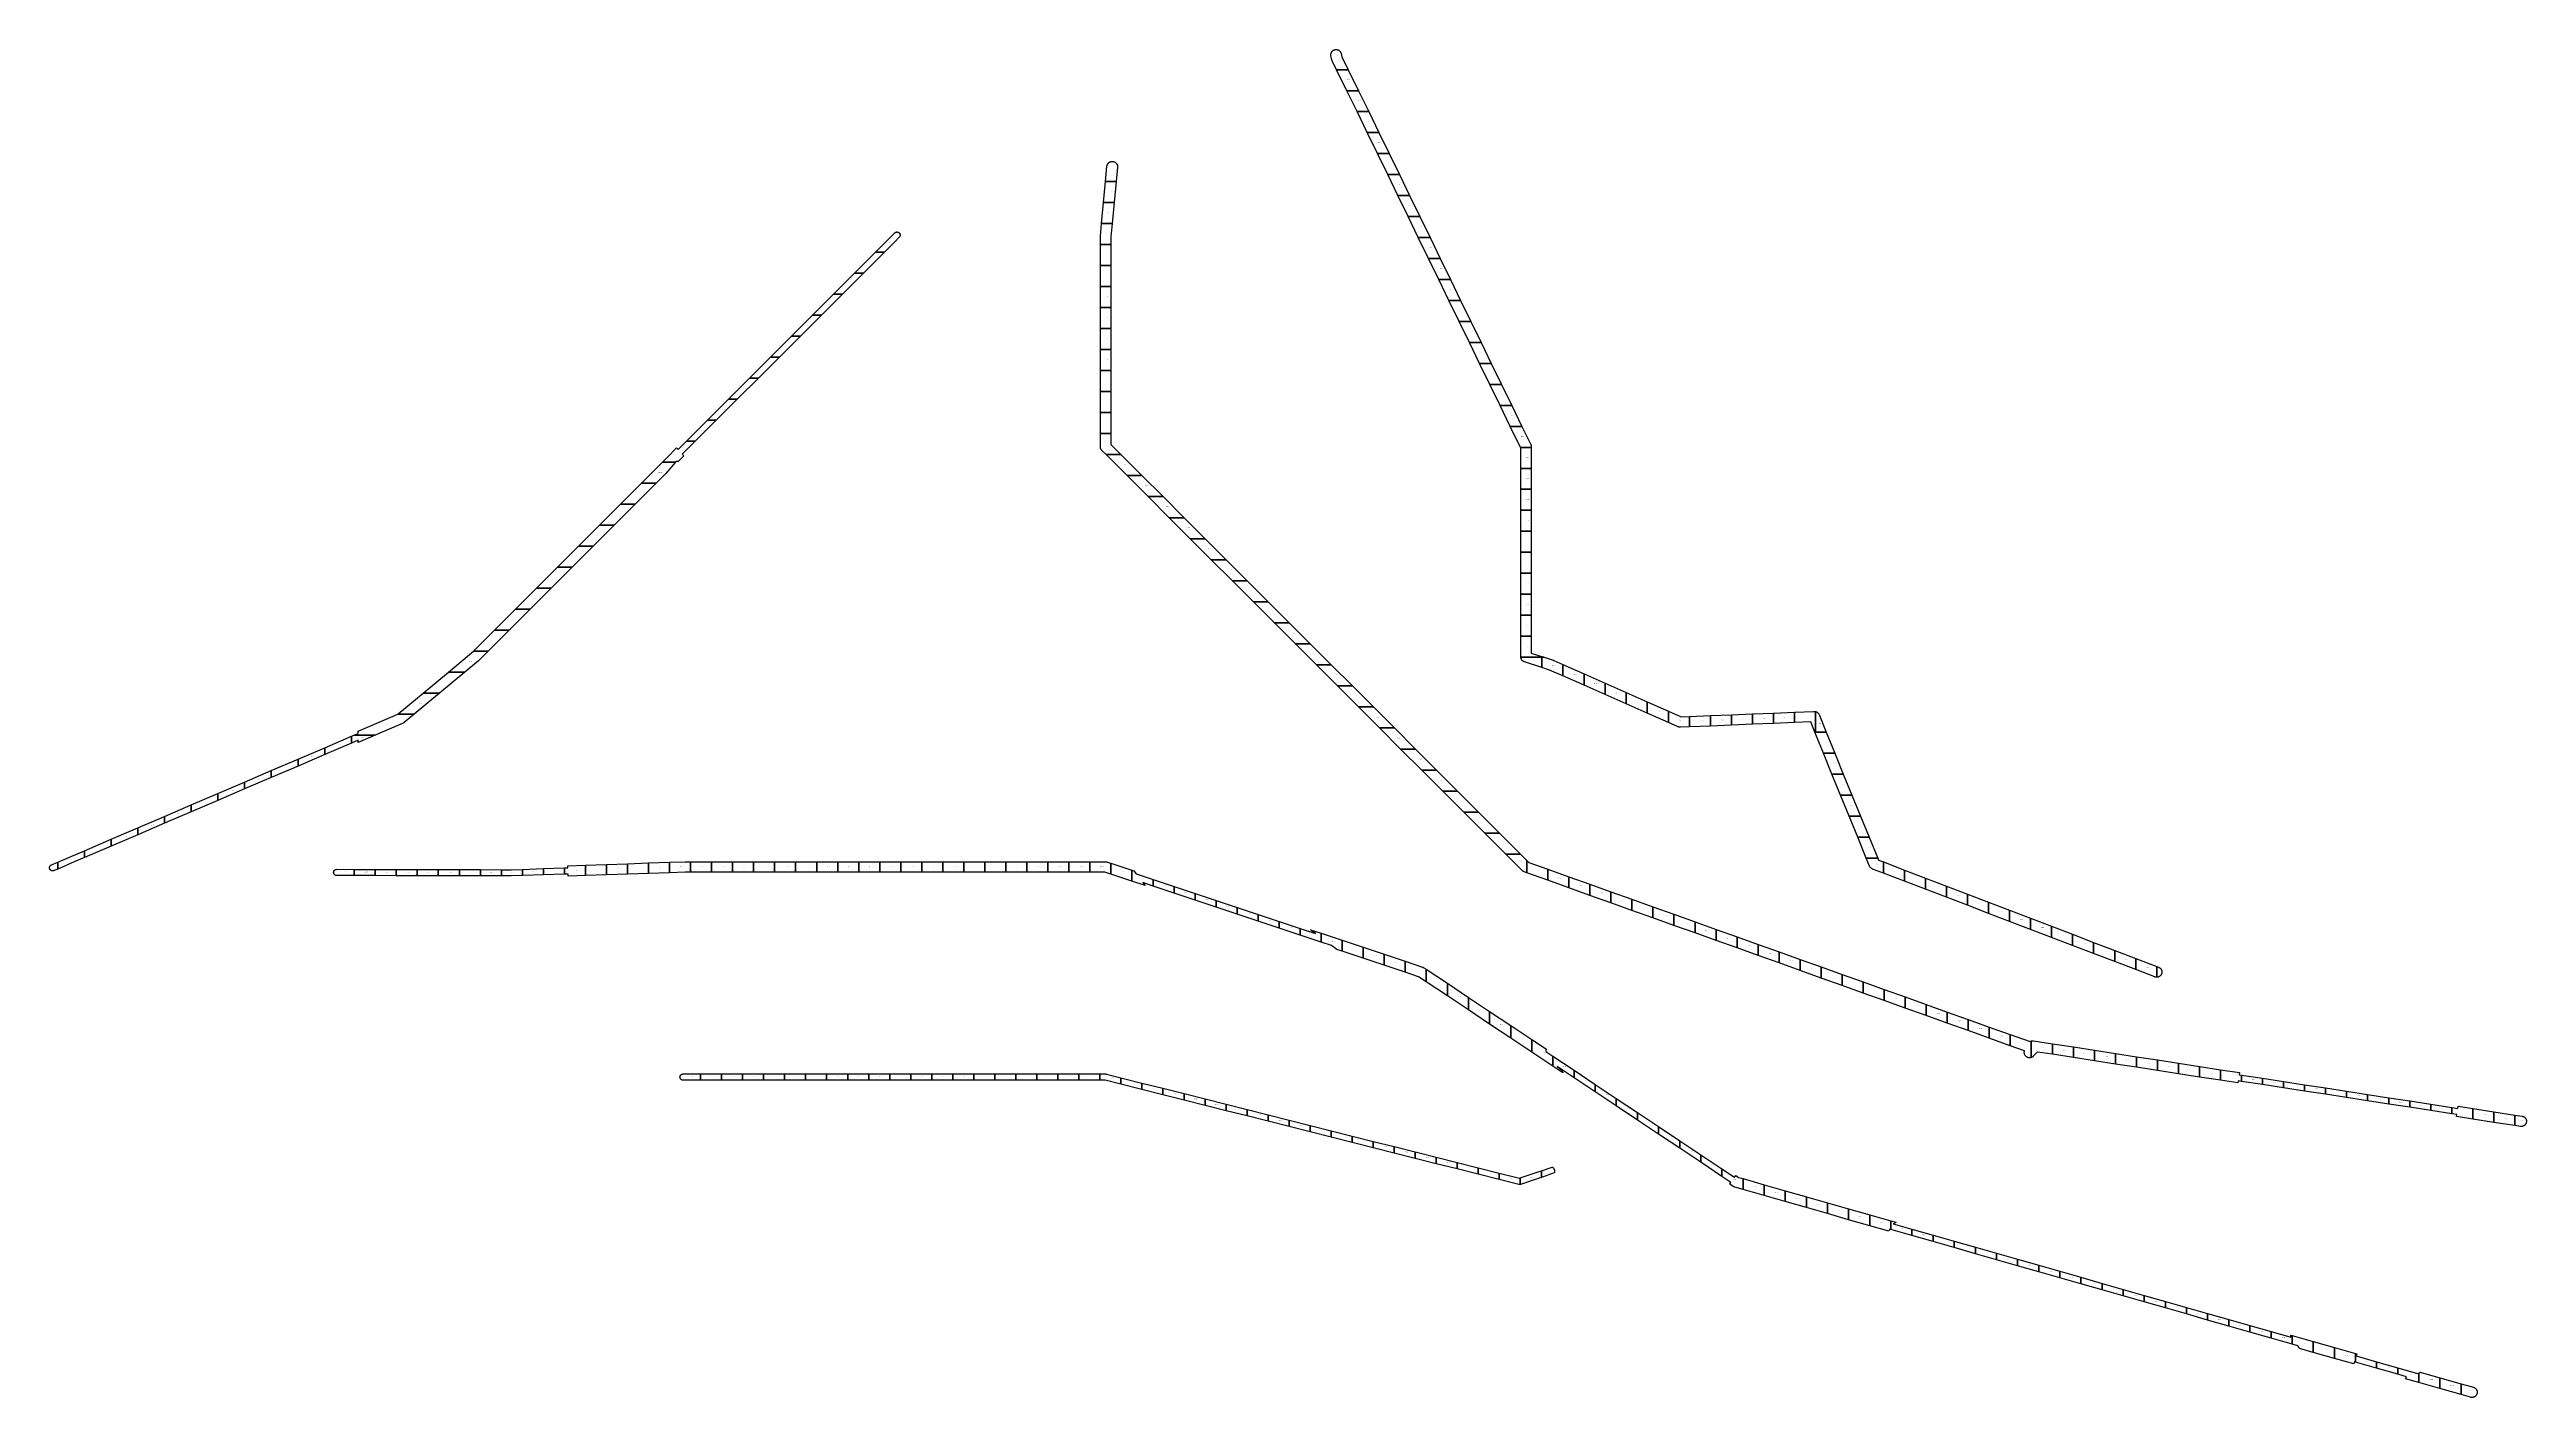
# Model space of a CAD drawing. Header units: inches. Extents: x 191938 to 500245, y 9613556 to 9818903.
# Drawn here: x 369757 to 487593, y 9754752 to 9818903 of the extents above; entities that cross this region are included whole.
import ezdxf

# ---------------------------------------------------------------- set-up
doc = ezdxf.new("R2010")
doc.units = ezdxf.units.IN
doc.header["$MEASUREMENT"] = 0
doc.layers.add('s', color=7, linetype='Continuous')
doc.layers.add('TILING_1_KM', color=10, linetype='Continuous')
doc.styles.get("Standard").update_dxf_attribs({"font": 'arial.ttf'})

msp = doc.modelspace()

# ---------------------------------------------------------------- linework, layer by layer
at = {"layer": 'TILING_1_KM'}
for points in [[(431541, 9817943), (430986, 9817943), (430782, 9818362), (430776, 9818375), (430770, 9818390), (430766, 9818405), (430764, 9818413), (430720, 9818598), (430718, 9818606), (430716, 9818622), (430714, 9818638), (430713, 9818655), (430714, 9818671), (430715, 9818687), (430718, 9818703), (430722, 9818719), (430727, 9818735), (430732, 9818750), (430739, 9818765), (430747, 9818779), (430755, 9818793), (430765, 9818806), (430775, 9818819), (430787, 9818830), (430799, 9818842), (430811, 9818852), (430824, 9818861), (430838, 9818870), (430853, 9818878), (430868, 9818884), (430883, 9818890), (430899, 9818895), (430915, 9818899), (430931, 9818901), (430947, 9818903), (430963, 9818903), (430980, 9818903), (430996, 9818901), (431012, 9818899), (431028, 9818895), (431044, 9818890), (431059, 9818884), (431074, 9818878), (431088, 9818870), (431102, 9818861), (431116, 9818852), (431128, 9818842), (431140, 9818831), (431151, 9818819), (431162, 9818806), (431171, 9818793), (431180, 9818779), (431188, 9818765), (431194, 9818750), (431200, 9818735), (431205, 9818719), (431207, 9818712), (431244, 9818553), (431541, 9817943)], [(432028, 9816945), (431472, 9816945), (430986, 9817943), (431541, 9817943), (432028, 9816945)], [(432514, 9815946), (431958, 9815946), (431472, 9816945), (432028, 9816945), (432514, 9815946)], [(433000, 9814948), (432444, 9814948), (431958, 9815946), (432514, 9815946), (433000, 9814948)], [(433486, 9813949), (432931, 9813949), (432444, 9814948), (433000, 9814948), (433486, 9813949)], [(420497, 9812626), (419995, 9812626), (420063, 9813352), (420064, 9813362), (420067, 9813378), (420071, 9813393), (420075, 9813409), (420081, 9813424), (420088, 9813439), (420096, 9813453), (420104, 9813467), (420114, 9813480), (420124, 9813493), (420135, 9813505), (420147, 9813516), (420160, 9813526), (420173, 9813536), (420187, 9813544), (420202, 9813552), (420216, 9813559), (420232, 9813564), (420247, 9813569), (420263, 9813573), (420279, 9813576), (420296, 9813577), (420312, 9813578), (420328, 9813577), (420345, 9813576), (420361, 9813573), (420377, 9813569), (420393, 9813565), (420408, 9813559), (420423, 9813552), (420437, 9813544), (420451, 9813536), (420464, 9813526), (420477, 9813516), (420489, 9813505), (420500, 9813493), (420511, 9813481), (420520, 9813467), (420529, 9813453), (420536, 9813439), (420543, 9813424), (420549, 9813409), (420554, 9813394), (420557, 9813378), (420560, 9813362), (420562, 9813346), (420562, 9813329), (420562, 9813313), (420561, 9813306), (420497, 9812626)], [(433972, 9812951), (433417, 9812951), (432931, 9813949), (433486, 9813949), (433972, 9812951)], [(420404, 9811626), (419901, 9811626), (419995, 9812626), (420497, 9812626), (420404, 9811626)], [(434459, 9811952), (433903, 9811952), (433417, 9812951), (433972, 9812951), (434459, 9811952)], [(420310, 9810626), (419808, 9810626), (419901, 9811626), (420404, 9811626), (420310, 9810626)], [(434945, 9810954), (434389, 9810954), (433903, 9811952), (434459, 9811952), (434945, 9810954)], [(409475, 9809264), (409053, 9809264), (409763, 9809973), (409964, 9810174), (409972, 9810182), (409980, 9810188), (409988, 9810194), (409996, 9810199), (410005, 9810204), (410014, 9810208), (410023, 9810211), (410032, 9810214), (410042, 9810216), (410052, 9810218), (410061, 9810219), (410071, 9810219), (410081, 9810219), (410091, 9810218), (410101, 9810216), (410110, 9810214), (410120, 9810211), (410129, 9810208), (410138, 9810204), (410146, 9810199), (410155, 9810194), (410163, 9810188), (410170, 9810182), (410178, 9810175), (410184, 9810168), (410190, 9810161), (410196, 9810153), (410201, 9810145), (410206, 9810136), (410210, 9810127), (410213, 9810118), (410216, 9810109), (410218, 9810099), (410220, 9810090), (410221, 9810080), (410221, 9810071), (410221, 9810061), (410220, 9810051), (410218, 9810042), (410216, 9810032), (410213, 9810023), (410210, 9810014), (410206, 9810005), (410201, 9809997), (410196, 9809988), (410191, 9809980), (410184, 9809973), (410177, 9809965), (409953, 9809741), (409475, 9809264)], [(420250, 9809626), (419750, 9809626), (419750, 9810000), (419751, 9810016), (419751, 9810023), (419808, 9810626), (420310, 9810626), (420250, 9809988), (420250, 9809626)], [(435431, 9809955), (434875, 9809955), (434389, 9810954), (434945, 9810954), (435431, 9809955)], [(435917, 9808957), (435361, 9808957), (434875, 9809955), (435431, 9809955), (435917, 9808957)], [(408476, 9808264), (408053, 9808264), (409053, 9809264), (409475, 9809264), (408476, 9808264)], [(420250, 9808626), (419750, 9808626), (419750, 9809626), (420250, 9809626), (420250, 9808626)], [(436403, 9807958), (435848, 9807958), (435361, 9808957), (435917, 9808957), (436403, 9807958)], [(407476, 9807264), (407054, 9807264), (408053, 9808264), (408476, 9808264), (407476, 9807264)], [(420250, 9807626), (419750, 9807626), (419750, 9808626), (420250, 9808626), (420250, 9807626)], [(420250, 9806626), (419750, 9806626), (419750, 9807626), (420250, 9807626), (420250, 9806626)], [(436889, 9806959), (436334, 9806959), (435848, 9807958), (436403, 9807958), (436889, 9806959)], [(406477, 9806265), (406054, 9806265), (407054, 9807264), (407476, 9807264), (406477, 9806265)], [(420250, 9805626), (419750, 9805626), (419750, 9806626), (420250, 9806626), (420250, 9805626)], [(437376, 9805961), (436820, 9805961), (436334, 9806959), (436889, 9806959), (437376, 9805961)], [(404477, 9804266), (404055, 9804266), (405055, 9805265), (405477, 9805265), (404477, 9804266)], [(405477, 9805265), (405055, 9805265), (406054, 9806265), (406477, 9806265), (405477, 9805265)], [(420250, 9804626), (419750, 9804626), (419750, 9805626), (420250, 9805626), (420250, 9804626)], [(437862, 9804962), (437306, 9804962), (436820, 9805961), (437376, 9805961), (437862, 9804962)], [(403478, 9803266), (403055, 9803266), (404055, 9804266), (404477, 9804266), (403478, 9803266)], [(420250, 9803626), (419750, 9803626), (419750, 9804626), (420250, 9804626), (420250, 9803626)], [(438348, 9803964), (437792, 9803964), (437306, 9804962), (437862, 9804962), (438348, 9803964)], [(438834, 9802965), (438279, 9802965), (437792, 9803964), (438348, 9803964), (438834, 9802965)], [(402478, 9802267), (402056, 9802267), (403055, 9803266), (403478, 9803266), (402478, 9802267)], [(420250, 9802626), (419750, 9802626), (419750, 9803626), (420250, 9803626), (420250, 9802626)], [(439320, 9801967), (438765, 9801967), (438279, 9802965), (438834, 9802965), (439320, 9801967)], [(401478, 9801267), (401056, 9801267), (402056, 9802267), (402478, 9802267), (401478, 9801267)], [(420250, 9801626), (419750, 9801626), (419750, 9802626), (420250, 9802626), (420250, 9801626)], [(420250, 9800626), (419750, 9800626), (419750, 9801626), (420250, 9801626), (420250, 9800626)], [(439807, 9800968), (439251, 9800968), (438765, 9801967), (439320, 9801967), (439807, 9800968)], [(400479, 9800267), (400056, 9800267), (401056, 9801267), (401478, 9801267), (400479, 9800267)], [(420727, 9799626), (420022, 9799626), (419822, 9799825), (419812, 9799836), (419801, 9799849), (419792, 9799862), (419783, 9799876), (419775, 9799890), (419769, 9799905), (419763, 9799920), (419758, 9799936), (419754, 9799952), (419752, 9799968), (419750, 9799984), (419750, 9799999), (419750, 9800625), (419750, 9800626), (420250, 9800626), (420250, 9800103), (420727, 9799626)], [(440251, 9799970), (439737, 9799970), (439251, 9800968), (439807, 9800968), (440226, 9800108), (440231, 9800095), (440237, 9800080), (440242, 9800064), (440246, 9800048), (440248, 9800032), (440250, 9800016), (440251, 9800000), (440251, 9800000), (440251, 9799970)], [(398621, 9798268), (397916, 9798268), (398915, 9799268), (399427, 9799268), (399537, 9799268), (399074, 9798721), (398621, 9798268)], [(400056, 9800267), (400479, 9800267), (399858, 9799647), (399926, 9799573), (399657, 9799304), (399595, 9799294), (399560, 9799289), (399537, 9799268), (398915, 9799268), (399155, 9799508), (399589, 9799942), (399657, 9799868), (400056, 9800267)], [(421728, 9798625), (421023, 9798625), (420022, 9799626), (420727, 9799626), (421728, 9798625)], [(440250, 9798971), (439750, 9798971), (439750, 9799943), (439737, 9799970), (440251, 9799970), (440250, 9798971)], [(397621, 9797269), (396916, 9797269), (397916, 9798268), (398621, 9798268), (397621, 9797269)], [(422729, 9797624), (422024, 9797624), (421023, 9798625), (421728, 9798625), (422729, 9797624)], [(440250, 9797973), (439750, 9797973), (439750, 9798971), (440250, 9798971), (440250, 9797973)], [(396622, 9796269), (395916, 9796269), (396916, 9797269), (397621, 9797269), (396622, 9796269)], [(423730, 9796623), (423024, 9796623), (422024, 9797624), (422729, 9797624), (423730, 9796623)], [(440250, 9796974), (439750, 9796974), (439750, 9797973), (440250, 9797973), (440250, 9796974)], [(440250, 9795976), (439750, 9795976), (439750, 9796974), (440250, 9796974), (440250, 9795976)], [(395622, 9795270), (394917, 9795270), (395916, 9796269), (396622, 9796269), (395622, 9795270)], [(424730, 9795622), (424025, 9795622), (423024, 9796623), (423730, 9796623), (424730, 9795622)], [(440250, 9794977), (439750, 9794977), (439750, 9795976), (440250, 9795976), (440250, 9794977)], [(394622, 9794270), (393917, 9794270), (394917, 9795270), (395622, 9795270), (394622, 9794270)], [(425731, 9794621), (425026, 9794621), (424025, 9795622), (424730, 9795622), (425731, 9794621)], [(426732, 9793621), (426027, 9793621), (425026, 9794621), (425731, 9794621), (426732, 9793621)], [(440250, 9793979), (439750, 9793979), (439750, 9794977), (440250, 9794977), (440250, 9793979)], [(393623, 9793270), (392918, 9793270), (393917, 9794270), (394622, 9794270), (393623, 9793270)], [(427733, 9792620), (427028, 9792620), (426027, 9793621), (426732, 9793621), (427733, 9792620)], [(440250, 9792980), (439750, 9792980), (439750, 9793979), (440250, 9793979), (440250, 9792980)], [(391624, 9791271), (390918, 9791271), (391918, 9792271), (392623, 9792271), (391624, 9791271)], [(392623, 9792271), (391918, 9792271), (392918, 9793270), (393623, 9793270), (392623, 9792271)], [(428734, 9791619), (428029, 9791619), (427028, 9792620), (427733, 9792620), (428734, 9791619)], [(440250, 9791982), (439750, 9791982), (439750, 9792980), (440250, 9792980), (440250, 9791982)], [(390624, 9790272), (389919, 9790272), (390918, 9791271), (391624, 9791271), (390624, 9790272)], [(429735, 9790618), (429030, 9790618), (428029, 9791619), (428734, 9791619), (429735, 9790618)], [(440250, 9790983), (439750, 9790983), (439750, 9791982), (440250, 9791982), (440250, 9790983)], [(439750, 9790983), (440250, 9790983), (440250, 9790181), (440852, 9789985), (439751, 9789985), (439750, 9790000), (439750, 9790000), (439750, 9790983)], [(389514, 9789272), (388735, 9789272), (389831, 9790184), (389919, 9790272), (390624, 9790272), (390178, 9789825), (390177, 9789825), (390165, 9789814), (390161, 9789810), (389514, 9789272)], [(430736, 9789617), (430030, 9789617), (429030, 9790618), (429735, 9790618), (430736, 9789617)], [(440753, 9789494), (439922, 9789764), (439920, 9789765), (439905, 9789771), (439890, 9789778), (439875, 9789785), (439861, 9789794), (439848, 9789803), (439835, 9789814), (439823, 9789825), (439812, 9789837), (439802, 9789849), (439792, 9789862), (439784, 9789876), (439776, 9789890), (439769, 9789905), (439763, 9789921), (439759, 9789936), (439755, 9789952), (439752, 9789968), (439751, 9789984), (440753, 9789984), (440753, 9789494)], [(441756, 9789638), (441756, 9789094), (441123, 9789373), (440753, 9789494), (440753, 9789984), (440854, 9789984), (441291, 9789842), (441294, 9789841), (441309, 9789835), (441315, 9789833), (441756, 9789638)], [(388313, 9788272), (387534, 9788272), (388735, 9789272), (389514, 9789272), (388313, 9788272)], [(431736, 9788616), (431031, 9788616), (430030, 9789617), (430736, 9789617), (431736, 9788616)], [(432737, 9787616), (432032, 9787616), (431031, 9788616), (431736, 9788616), (432737, 9787616)], [(442758, 9789194), (442758, 9788650), (441756, 9789094), (441756, 9789638), (442758, 9789194)], [(443761, 9788751), (443761, 9788207), (442758, 9788650), (442758, 9789194), (443761, 9788751)], [(444763, 9788308), (444763, 9787764), (443761, 9788207), (443761, 9788751), (444763, 9788308)], [(387111, 9787272), (386322, 9787272), (386342, 9787281), (387534, 9788272), (388313, 9788272), (387111, 9787272)], [(433738, 9786615), (433033, 9786615), (432032, 9787616), (432737, 9787616), (433738, 9786615)], [(445766, 9787865), (445766, 9787321), (444763, 9787764), (444763, 9788308), (445766, 9787865)], [(446769, 9787421), (446769, 9786877), (445766, 9787321), (445766, 9787865), (446769, 9787421)], [(447771, 9787165), (447771, 9786668), (447344, 9786651), (447318, 9786651), (447302, 9786653), (447286, 9786655), (447270, 9786659), (447254, 9786664), (447239, 9786669), (447233, 9786672), (446769, 9786877), (446769, 9787421), (447383, 9787150), (447771, 9787165)], [(384119, 9785894), (384119, 9786218), (384245, 9786272), (385253, 9786272), (384444, 9785925), (384442, 9786033), (384119, 9785894)], [(385253, 9786272), (384245, 9786272), (384437, 9786355), (384435, 9786463), (386322, 9787272), (387111, 9787272), (386636, 9786876), (386627, 9786870), (386614, 9786860), (386600, 9786852), (386586, 9786844), (386574, 9786839), (385253, 9786272)], [(434739, 9785614), (434034, 9785614), (433033, 9786615), (433738, 9786615), (434739, 9785614)], [(448771, 9786708), (447771, 9786668), (447771, 9787165), (448771, 9787206), (448771, 9786708)], [(449771, 9786748), (448771, 9786708), (448771, 9787206), (449771, 9787246), (449771, 9786748)], [(450771, 9786789), (449771, 9786748), (449771, 9787246), (450771, 9787286), (450771, 9786789)], [(451771, 9786829), (450771, 9786789), (450771, 9787286), (451771, 9787326), (451771, 9786829)], [(452771, 9786869), (451771, 9786829), (451771, 9787326), (452771, 9787367), (452771, 9786869)], [(453771, 9787396), (453771, 9786421), (453738, 9786421), (453542, 9786900), (452771, 9786869), (452771, 9787367), (453697, 9787404), (453724, 9787404), (453740, 9787402), (453756, 9787399), (453771, 9787396)], [(454686, 9785421), (454146, 9785421), (453738, 9786421), (453771, 9786421), (454277, 9786421), (454686, 9785421)], [(454277, 9786421), (453771, 9786421), (453771, 9787396), (453772, 9787396), (453788, 9787391), (453803, 9787385), (453818, 9787379), (453832, 9787371), (453846, 9787362), (453860, 9787353), (453872, 9787343), (453884, 9787331), (453895, 9787320), (453906, 9787307), (453915, 9787294), (453924, 9787280), (453932, 9787266), (453938, 9787251), (453939, 9787249), (454277, 9786421)], [(381578, 9784805), (380308, 9784260), (380308, 9784584), (381578, 9785129), (381578, 9784805)], [(382849, 9785350), (381578, 9784805), (381578, 9785129), (382849, 9785673), (382849, 9785350)], [(384119, 9785894), (382849, 9785350), (382849, 9785673), (384119, 9786218), (384119, 9785894)], [(435740, 9784613), (435035, 9784613), (434034, 9785614), (434739, 9785614), (435740, 9784613)], [(455094, 9784421), (454555, 9784421), (454146, 9785421), (454686, 9785421), (455094, 9784421)], [(379038, 9783716), (377768, 9783171), (377768, 9783495), (379038, 9784039), (379038, 9783716)], [(380308, 9784260), (379038, 9783716), (379038, 9784039), (380308, 9784584), (380308, 9784260)], [(436741, 9783612), (436036, 9783612), (435035, 9784613), (435740, 9784613), (436741, 9783612)], [(455503, 9783421), (454963, 9783421), (454555, 9784421), (455094, 9784421), (455503, 9783421)], [(376498, 9782626), (375228, 9782081), (375228, 9782405), (376498, 9782950), (376498, 9782626)], [(377768, 9783171), (376498, 9782626), (376498, 9782950), (377768, 9783495), (377768, 9783171)], [(437741, 9782611), (437036, 9782611), (436036, 9783612), (436741, 9783612), (437741, 9782611)], [(455912, 9782421), (455372, 9782421), (454963, 9783421), (455503, 9783421), (455912, 9782421)], [(373958, 9781537), (372688, 9780992), (372688, 9781316), (373958, 9781861), (373958, 9781537)], [(375228, 9782081), (373958, 9781537), (373958, 9781861), (375228, 9782405), (375228, 9782081)], [(438742, 9781610), (438037, 9781610), (437036, 9782611), (437741, 9782611), (438742, 9781610)], [(439743, 9780610), (439038, 9780610), (438037, 9781610), (438742, 9781610), (439743, 9780610)], [(456320, 9781421), (455780, 9781421), (455372, 9782421), (455912, 9782421), (456320, 9781421)], [(371418, 9780447), (370937, 9780241), (370148, 9779903), (370148, 9780226), (370707, 9780466), (371418, 9780771), (371418, 9780447)], [(372688, 9780992), (371418, 9780447), (371418, 9780771), (372688, 9781316), (372688, 9780992)], [(440038, 9780315), (440038, 9779723), (439915, 9779766), (439904, 9779771), (439890, 9779777), (439875, 9779785), (439861, 9779794), (439848, 9779803), (439835, 9779813), (439823, 9779824), (439823, 9779825), (439038, 9780610), (439743, 9780610), (440038, 9780315)], [(456728, 9780423), (456188, 9780423), (455780, 9781421), (456320, 9781421), (456728, 9780423)], [(456188, 9780423), (456728, 9780423), (456767, 9780328), (457003, 9780237), (457003, 9779705), (456486, 9779902), (456480, 9779905), (456465, 9779911), (456451, 9779919), (456437, 9779928), (456424, 9779937), (456411, 9779947), (456399, 9779959), (456388, 9779970), (456378, 9779983), (456368, 9779996), (456360, 9780010), (456352, 9780024), (456345, 9780039), (456344, 9780041), (456188, 9780423)], [(370148, 9779903), (369967, 9779825), (369966, 9779825), (369956, 9779821), (369947, 9779818), (369937, 9779816), (369927, 9779814), (369917, 9779813), (369908, 9779813), (369898, 9779813), (369888, 9779814), (369878, 9779816), (369869, 9779818), (369859, 9779821), (369850, 9779824), (369841, 9779828), (369832, 9779833), (369824, 9779838), (369816, 9779844), (369808, 9779850), (369801, 9779857), (369795, 9779864), (369788, 9779871), (369783, 9779879), (369777, 9779887), (369773, 9779896), (369769, 9779905), (369765, 9779914), (369763, 9779923), (369760, 9779933), (369759, 9779942), (369758, 9779952), (369757, 9779961), (369758, 9779971), (369759, 9779981), (369760, 9779990), (369762, 9780000), (369765, 9780009), (369769, 9780018), (369773, 9780027), (369777, 9780035), (369782, 9780044), (369788, 9780052), (369794, 9780059), (369801, 9780066), (369808, 9780073), (369816, 9780079), (369824, 9780085), (369832, 9780090), (369841, 9780095), (369849, 9780098), (370148, 9780226), (370148, 9779903)], [(384253, 9779886), (384253, 9779589), (383425, 9779591), (383414, 9779592), (383404, 9779593), (383394, 9779594), (383385, 9779596), (383375, 9779599), (383366, 9779603), (383357, 9779607), (383349, 9779611), (383340, 9779617), (383332, 9779622), (383325, 9779628), (383318, 9779635), (383311, 9779642), (383305, 9779650), (383299, 9779658), (383294, 9779666), (383289, 9779674), (383285, 9779683), (383282, 9779692), (383279, 9779702), (383277, 9779711), (383275, 9779721), (383274, 9779730), (383274, 9779740), (383274, 9779749), (383275, 9779759), (383277, 9779769), (383279, 9779778), (383282, 9779787), (383285, 9779796), (383289, 9779805), (383294, 9779814), (383299, 9779822), (383305, 9779830), (383311, 9779838), (383317, 9779845), (383325, 9779851), (383332, 9779857), (383340, 9779863), (383348, 9779868), (383357, 9779873), (383366, 9779877), (383375, 9779880), (383385, 9779883), (383394, 9779886), (383404, 9779887), (383414, 9779888), (383425, 9779888), (384253, 9779886)], [(385253, 9779884), (385253, 9779587), (384253, 9779589), (384253, 9779886), (385253, 9779884)], [(386253, 9779882), (386253, 9779584), (385253, 9779587), (385253, 9779884), (386253, 9779882)], [(387253, 9779879), (387253, 9779582), (386253, 9779584), (386253, 9779882), (387253, 9779879)], [(388253, 9779877), (388253, 9779580), (387253, 9779582), (387253, 9779879), (388253, 9779877)], [(389253, 9779874), (389253, 9779577), (388253, 9779580), (388253, 9779877), (389253, 9779874)], [(390253, 9779872), (390253, 9779575), (389253, 9779577), (389253, 9779874), (390253, 9779872)], [(391253, 9779869), (391253, 9779572), (390253, 9779575), (390253, 9779872), (391253, 9779869)], [(392253, 9779589), (391725, 9779571), (391719, 9779571), (391253, 9779572), (391253, 9779869), (391717, 9779868), (392253, 9779886), (392253, 9779589)], [(393253, 9779623), (392253, 9779589), (392253, 9779886), (393253, 9779920), (393253, 9779623)], [(394253, 9779657), (393253, 9779623), (393253, 9779920), (394253, 9779954), (394253, 9779657)], [(395253, 9779591), (394430, 9779563), (394430, 9779663), (394253, 9779657), (394253, 9779954), (394414, 9779960), (394416, 9780060), (395253, 9780088), (395253, 9779591)], [(396253, 9779625), (395253, 9779591), (395253, 9780088), (396253, 9780122), (396253, 9779625)], [(397253, 9779659), (396253, 9779625), (396253, 9780122), (397253, 9780156), (397253, 9779659)], [(398253, 9779693), (397253, 9779659), (397253, 9780156), (398253, 9780190), (398253, 9779693)], [(399253, 9779726), (398253, 9779693), (398253, 9780190), (399253, 9780224), (399253, 9779726)], [(400253, 9780249), (400253, 9779752), (400004, 9779752), (399253, 9779726), (399253, 9780224), (399991, 9780249), (399999, 9780249), (400000, 9780249), (400253, 9780249)], [(401253, 9780249), (401253, 9779752), (400253, 9779752), (400253, 9780249), (401253, 9780249)], [(402253, 9780249), (402253, 9779752), (401253, 9779752), (401253, 9780249), (402253, 9780249)], [(403253, 9780249), (403253, 9779752), (402253, 9779752), (402253, 9780249), (403253, 9780249)], [(404253, 9780249), (404253, 9779752), (403253, 9779752), (403253, 9780249), (404253, 9780249)], [(405253, 9780249), (405253, 9779752), (404253, 9779752), (404253, 9780249), (405253, 9780249)], [(406253, 9780249), (406253, 9779752), (405253, 9779752), (405253, 9780249), (406253, 9780249)], [(407253, 9780249), (407253, 9779752), (406253, 9779752), (406253, 9780249), (407253, 9780249)], [(408253, 9780249), (408253, 9779752), (407253, 9779752), (407253, 9780249), (408253, 9780249)], [(409253, 9780249), (409253, 9779752), (408253, 9779752), (408253, 9780249), (409253, 9780249)], [(410253, 9780249), (410253, 9779752), (409253, 9779752), (409253, 9780249), (410253, 9780249)], [(411253, 9780249), (411253, 9779752), (410253, 9779752), (410253, 9780249), (411253, 9780249)], [(412253, 9780249), (412253, 9779752), (411253, 9779752), (411253, 9780249), (412253, 9780249)], [(413253, 9780249), (413253, 9779752), (412253, 9779752), (412253, 9780249), (413253, 9780249)], [(414253, 9780249), (414253, 9779752), (413253, 9779752), (413253, 9780249), (414253, 9780249)], [(415253, 9780249), (415253, 9779752), (414253, 9779752), (414253, 9780249), (415253, 9780249)], [(416253, 9780249), (416253, 9779752), (415253, 9779752), (415253, 9780249), (416253, 9780249)], [(417253, 9780249), (417253, 9779752), (416253, 9779752), (416253, 9780249), (417253, 9780249)], [(418253, 9780249), (418253, 9779752), (417253, 9779752), (417253, 9780249), (418253, 9780249)], [(419253, 9780249), (419253, 9779752), (418253, 9779752), (418253, 9780249), (419253, 9780249)], [(420253, 9780178), (420253, 9779654), (419959, 9779752), (419253, 9779752), (419253, 9780249), (420000, 9780249), (420016, 9780248), (420033, 9780247), (420049, 9780244), (420065, 9780240), (420080, 9780236), (420253, 9780178)], [(421253, 9779845), (421253, 9779321), (420253, 9779654), (420253, 9780178), (421253, 9779845)], [(422253, 9779406), (422253, 9779093), (421772, 9779253), (421880, 9779112), (421253, 9779321), (421253, 9779845), (421342, 9779815), (421450, 9779674), (422253, 9779406)], [(423253, 9779073), (423253, 9778759), (422253, 9779093), (422253, 9779406), (423253, 9779073)], [(441038, 9779893), (441038, 9779365), (440038, 9779723), (440038, 9780315), (440138, 9780215), (441038, 9779893)], [(442038, 9779535), (442038, 9779007), (441038, 9779365), (441038, 9779893), (442038, 9779535)], [(443038, 9779178), (443038, 9778649), (442038, 9779007), (442038, 9779535), (443038, 9779178)], [(444038, 9778820), (444038, 9778292), (443038, 9778649), (443038, 9779178), (444038, 9778820)], [(458003, 9779855), (458003, 9779322), (457003, 9779705), (457003, 9780237), (458003, 9779855)], [(459003, 9779472), (459003, 9778940), (458003, 9779322), (458003, 9779855), (459003, 9779472)], [(460003, 9779090), (460003, 9778557), (459003, 9778940), (459003, 9779472), (460003, 9779090)], [(424253, 9778740), (424253, 9778426), (423253, 9778759), (423253, 9779073), (424253, 9778740)], [(425253, 9778406), (425253, 9778093), (424253, 9778426), (424253, 9778740), (425253, 9778406)], [(426253, 9778073), (426253, 9777759), (425253, 9778093), (425253, 9778406), (426253, 9778073)], [(427253, 9777740), (427253, 9777426), (426253, 9777759), (426253, 9778073), (427253, 9777740)], [(445038, 9778462), (445038, 9777934), (444038, 9778292), (444038, 9778820), (445038, 9778462)], [(446038, 9778104), (446038, 9777576), (445038, 9777934), (445038, 9778462), (446038, 9778104)], [(447038, 9777747), (447038, 9777219), (446038, 9777576), (446038, 9778104), (447038, 9777747)], [(461003, 9778707), (461003, 9778175), (460003, 9778557), (460003, 9779090), (461003, 9778707)], [(462003, 9778325), (462003, 9777792), (461003, 9778175), (461003, 9778707), (462003, 9778325)], [(463003, 9777943), (463003, 9777410), (462003, 9777792), (462003, 9778325), (463003, 9777943)], [(428253, 9777406), (428253, 9777093), (427253, 9777426), (427253, 9777740), (428253, 9777406)], [(429253, 9777073), (429253, 9776759), (428253, 9777093), (428253, 9777406), (429253, 9777073)], [(430253, 9776845), (430253, 9776426), (429253, 9776759), (429253, 9777073), (429985, 9776829), (429741, 9777015), (430253, 9776845)], [(431253, 9776512), (431253, 9775987), (431004, 9776070), (430745, 9776262), (430253, 9776426), (430253, 9776845), (431253, 9776512)], [(448038, 9777389), (448038, 9776861), (447038, 9777219), (447038, 9777747), (448038, 9777389)], [(449038, 9777031), (449038, 9776503), (448038, 9776861), (448038, 9777389), (449038, 9777031)], [(450038, 9776674), (450038, 9776145), (449038, 9776503), (449038, 9777031), (450038, 9776674)], [(464003, 9777560), (464003, 9777028), (463003, 9777410), (463003, 9777943), (464003, 9777560)], [(465003, 9777178), (465003, 9776645), (464003, 9777028), (464003, 9777560), (465003, 9777178)], [(466003, 9776795), (466003, 9776263), (465003, 9776645), (465003, 9777178), (466003, 9776795)], [(432253, 9776178), (432253, 9775654), (431253, 9775987), (431253, 9776512), (432253, 9776178)], [(433253, 9775845), (433253, 9775321), (432253, 9775654), (432253, 9776178), (433253, 9775845)], [(434253, 9775512), (434253, 9774987), (433253, 9775321), (433253, 9775845), (434253, 9775512)], [(451038, 9776316), (451038, 9775788), (450038, 9776145), (450038, 9776674), (451038, 9776316)], [(452038, 9775958), (452038, 9775430), (451038, 9775788), (451038, 9776316), (452038, 9775958)], [(453038, 9775601), (453038, 9775072), (452038, 9775430), (452038, 9775958), (453038, 9775601)], [(467003, 9776413), (467003, 9775880), (466003, 9776263), (466003, 9776795), (467003, 9776413)], [(468003, 9776030), (468003, 9775498), (467003, 9775880), (467003, 9776413), (468003, 9776030)], [(469003, 9775648), (469003, 9775115), (468003, 9775498), (468003, 9776030), (469003, 9775648)], [(470003, 9775266), (470003, 9774752), (470000, 9774752), (469984, 9774752), (469967, 9774754), (469951, 9774757), (469935, 9774760), (469920, 9774765), (469910, 9774769), (469003, 9775115), (469003, 9775648), (470003, 9775266)], [(435253, 9775131), (435253, 9774533), (434889, 9774775), (434253, 9774987), (434253, 9775512), (435080, 9775236), (435081, 9775235), (435096, 9775230), (435111, 9775223), (435125, 9775215), (435139, 9775207), (435140, 9775206), (435253, 9775131)], [(436257, 9774462), (436257, 9773863), (435253, 9774533), (435253, 9775131), (436257, 9774462)], [(437262, 9773792), (437262, 9773193), (436257, 9773863), (436257, 9774462), (437262, 9773792)], [(454038, 9775243), (454038, 9774715), (453038, 9775072), (453038, 9775601), (454038, 9775243)], [(455038, 9774885), (455038, 9774357), (454038, 9774715), (454038, 9775243), (455038, 9774885)], [(456038, 9774527), (456038, 9773999), (455038, 9774357), (455038, 9774885), (456038, 9774527)], [(457038, 9774170), (457038, 9773641), (456038, 9773999), (456038, 9774527), (457038, 9774170)], [(470003, 9774752), (470003, 9775266), (470090, 9775232), (470096, 9775230), (470111, 9775223), (470125, 9775216), (470139, 9775207), (470152, 9775198), (470165, 9775187), (470177, 9775176), (470188, 9775164), (470198, 9775152), (470208, 9775139), (470217, 9775125), (470224, 9775110), (470231, 9775096), (470237, 9775080), (470242, 9775065), (470245, 9775049), (470248, 9775033), (470250, 9775017), (470250, 9775001), (470250, 9774984), (470248, 9774968), (470245, 9774952), (470242, 9774936), (470237, 9774921), (470231, 9774905), (470224, 9774891), (470217, 9774876), (470208, 9774862), (470198, 9774849), (470188, 9774837), (470177, 9774825), (470165, 9774814), (470152, 9774803), (470139, 9774794), (470125, 9774785), (470111, 9774778), (470096, 9774771), (470080, 9774765), (470065, 9774760), (470049, 9774757), (470033, 9774754), (470016, 9774752), (470003, 9774752)], [(438267, 9773122), (438267, 9772523), (437262, 9773193), (437262, 9773792), (438267, 9773122)], [(458038, 9773812), (458038, 9773284), (457038, 9773641), (457038, 9774170), (458038, 9773812)], [(459038, 9773454), (459038, 9772926), (458038, 9773284), (458038, 9773812), (459038, 9773454)], [(460038, 9773097), (460038, 9772568), (459038, 9772926), (459038, 9773454), (460038, 9773097)], [(439271, 9772452), (439271, 9771854), (438267, 9772523), (438267, 9773122), (439271, 9772452)], [(440276, 9771782), (440276, 9771184), (439271, 9771854), (439271, 9772452), (440276, 9771782)], [(461038, 9772739), (461038, 9772211), (460038, 9772568), (460038, 9773097), (461038, 9772739)], [(462038, 9772381), (462038, 9771853), (461038, 9772211), (461038, 9772739), (462038, 9772381)], [(463038, 9772023), (463038, 9771495), (462038, 9771853), (462038, 9772381), (463038, 9772023)], [(441281, 9770992), (441281, 9770514), (440276, 9771184), (440276, 9771782), (440967, 9771322), (440946, 9771263), (440942, 9771232), (440947, 9771215), (441281, 9770992)], [(442285, 9770323), (442285, 9769964), (441484, 9770499), (441554, 9770437), (441589, 9770413), (441645, 9770376), (441682, 9770341), (441725, 9770287), (441744, 9770255), (441745, 9770205), (441281, 9770514), (441281, 9770992), (442285, 9770323)], [(464038, 9771716), (464038, 9771666), (464038, 9771239), (464038, 9770934), (464033, 9770933), (464018, 9770928), (464002, 9770924), (463985, 9770922), (463969, 9770920), (463953, 9770919), (463936, 9770920), (463920, 9770922), (463904, 9770924), (463888, 9770928), (463872, 9770933), (463857, 9770938), (463842, 9770945), (463828, 9770953), (463814, 9770961), (463801, 9770971), (463788, 9770981), (463776, 9770992), (463765, 9771004), (463754, 9771017), (463745, 9771030), (463736, 9771044), (463729, 9771058), (463722, 9771073), (463716, 9771088), (463711, 9771104), (463708, 9771119), (463705, 9771135), (463703, 9771152), (463703, 9771168), (463703, 9771184), (463705, 9771200), (463708, 9771216), (463711, 9771232), (463716, 9771248), (463718, 9771252), (463038, 9771495), (463038, 9772023), (463976, 9771688), (463984, 9771693), (463999, 9771700), (464013, 9771707), (464029, 9771713), (464038, 9771716)], [(465038, 9771586), (465038, 9771083), (464325, 9771193), (464323, 9771191), (464133, 9770995), (464130, 9770992), (464118, 9770981), (464105, 9770971), (464092, 9770961), (464078, 9770953), (464063, 9770945), (464048, 9770938), (464038, 9770934), (464038, 9771239), (464038, 9771666), (464038, 9771716), (464044, 9771718), (464060, 9771721), (464076, 9771724), (464093, 9771726), (464109, 9771726), (464125, 9771726), (464142, 9771724), (464147, 9771723), (465038, 9771586)], [(466038, 9771432), (466038, 9770929), (465038, 9771083), (465038, 9771586), (466038, 9771432)], [(467038, 9771278), (467038, 9770775), (466038, 9770929), (466038, 9771432), (467038, 9771278)], [(468038, 9771123), (468038, 9770621), (467038, 9770775), (467038, 9771278), (468038, 9771123)], [(469038, 9770969), (469038, 9770466), (468038, 9770621), (468038, 9771123), (469038, 9770969)], [(470038, 9770815), (470038, 9770312), (469038, 9770466), (469038, 9770969), (470038, 9770815)], [(400728, 9769851), (400500, 9769851), (399901, 9769851), (399890, 9769851), (399880, 9769852), (399870, 9769854), (399861, 9769856), (399851, 9769859), (399842, 9769862), (399833, 9769866), (399824, 9769871), (399816, 9769876), (399808, 9769882), (399801, 9769888), (399793, 9769895), (399787, 9769902), (399780, 9769909), (399775, 9769917), (399770, 9769925), (399765, 9769934), (399761, 9769943), (399758, 9769952), (399755, 9769961), (399753, 9769971), (399751, 9769980), (399750, 9769990), (399750, 9769999), (399750, 9770009), (399751, 9770019), (399752, 9770028), (399755, 9770038), (399757, 9770047), (399761, 9770056), (399765, 9770065), (399770, 9770073), (399775, 9770082), (399780, 9770090), (399787, 9770097), (399793, 9770104), (399800, 9770111), (399808, 9770117), (399816, 9770123), (399824, 9770128), (399833, 9770132), (399842, 9770137), (399851, 9770140), (399861, 9770143), (399870, 9770145), (399880, 9770147), (399890, 9770148), (399901, 9770148), (400500, 9770148), (400728, 9770148), (400728, 9769851)], [(401728, 9769851), (400728, 9769851), (400728, 9770148), (401728, 9770148), (401728, 9769851)], [(402728, 9769851), (401728, 9769851), (401728, 9770148), (402728, 9770148), (402728, 9769851)], [(403728, 9769851), (402728, 9769851), (402728, 9770148), (403728, 9770148), (403728, 9769851)], [(404728, 9769851), (403728, 9769851), (403728, 9770148), (404728, 9770148), (404728, 9769851)], [(405728, 9769851), (404728, 9769851), (404728, 9770148), (405728, 9770148), (405728, 9769851)], [(406728, 9769851), (405728, 9769851), (405728, 9770148), (406728, 9770148), (406728, 9769851)], [(407728, 9769851), (406728, 9769851), (406728, 9770148), (407728, 9770148), (407728, 9769851)], [(408728, 9769851), (407728, 9769851), (407728, 9770148), (408728, 9770148), (408728, 9769851)], [(409728, 9769851), (408728, 9769851), (408728, 9770148), (409728, 9770148), (409728, 9769851)], [(410728, 9769851), (409728, 9769851), (409728, 9770148), (410728, 9770148), (410728, 9769851)], [(411728, 9769851), (410728, 9769851), (410728, 9770148), (411728, 9770148), (411728, 9769851)], [(412728, 9769851), (411728, 9769851), (411728, 9770148), (412728, 9770148), (412728, 9769851)], [(413728, 9769851), (412728, 9769851), (412728, 9770148), (413728, 9770148), (413728, 9769851)], [(414728, 9769851), (413728, 9769851), (413728, 9770148), (414728, 9770148), (414728, 9769851)], [(415728, 9769851), (414728, 9769851), (414728, 9770148), (415728, 9770148), (415728, 9769851)], [(416728, 9769851), (415728, 9769851), (415728, 9770148), (416728, 9770148), (416728, 9769851)], [(417728, 9769851), (416728, 9769851), (416728, 9770148), (417728, 9770148), (417728, 9769851)], [(418728, 9769851), (417728, 9769851), (417728, 9770148), (418728, 9770148), (418728, 9769851)], [(419728, 9769851), (418728, 9769851), (418728, 9770148), (419728, 9770148), (419728, 9769851)], [(420728, 9769969), (420728, 9769663), (419981, 9769851), (419728, 9769851), (419728, 9770148), (419999, 9770148), (420010, 9770148), (420020, 9770147), (420030, 9770145), (420039, 9770143), (420728, 9769969)], [(421728, 9769717), (421728, 9769411), (420728, 9769663), (420728, 9769969), (421728, 9769717)], [(443290, 9769653), (443290, 9769295), (442285, 9769964), (442285, 9770323), (443290, 9769653)], [(471038, 9770661), (471038, 9770158), (470038, 9770312), (470038, 9770815), (471038, 9770661)], [(472038, 9770507), (472038, 9770004), (471038, 9770158), (471038, 9770661), (472038, 9770507)], [(473038, 9770353), (473038, 9769850), (472038, 9770004), (472038, 9770507), (473038, 9770353)], [(474038, 9770098), (474038, 9769797), (473879, 9769821), (473864, 9769723), (473038, 9769850), (473038, 9770353), (473942, 9770214), (473926, 9770115), (474038, 9770098)], [(475038, 9769943), (475038, 9769643), (474038, 9769797), (474038, 9770098), (475038, 9769943)], [(476038, 9769789), (476038, 9769489), (475038, 9769643), (475038, 9769943), (476038, 9769789)], [(477038, 9769635), (477038, 9769335), (476038, 9769489), (476038, 9769789), (477038, 9769635)], [(422728, 9769465), (422728, 9769158), (421728, 9769411), (421728, 9769717), (422728, 9769465)], [(423728, 9769212), (423728, 9768906), (422728, 9769158), (422728, 9769465), (423728, 9769212)], [(424728, 9768960), (424728, 9768654), (423728, 9768906), (423728, 9769212), (424728, 9768960)], [(425728, 9768708), (425728, 9768401), (424728, 9768654), (424728, 9768960), (425728, 9768708)], [(426728, 9768456), (426728, 9768149), (425728, 9768401), (425728, 9768708), (426728, 9768456)], [(444295, 9768983), (444295, 9768625), (443290, 9769295), (443290, 9769653), (444295, 9768983)], [(445299, 9768313), (445299, 9767955), (444295, 9768625), (444295, 9768983), (445299, 9768313)], [(478038, 9769481), (478038, 9769180), (477038, 9769335), (477038, 9769635), (478038, 9769481)], [(479038, 9769327), (479038, 9769026), (478038, 9769180), (478038, 9769481), (479038, 9769327)], [(480038, 9769173), (480038, 9768872), (479038, 9769026), (479038, 9769327), (480038, 9769173)], [(481038, 9769019), (481038, 9768718), (480038, 9768872), (480038, 9769173), (481038, 9769019)], [(482038, 9768864), (482038, 9768564), (481038, 9768718), (481038, 9769019), (482038, 9768864)], [(483038, 9768710), (483038, 9768410), (482038, 9768564), (482038, 9768864), (483038, 9768710)], [(484038, 9768556), (484038, 9768256), (483038, 9768410), (483038, 9768710), (484038, 9768556)], [(485038, 9768503), (485038, 9768000), (484257, 9768121), (484274, 9768219), (484038, 9768256), (484038, 9768556), (484326, 9768512), (484343, 9768610), (485038, 9768503)], [(427728, 9768203), (427728, 9767897), (426728, 9768149), (426728, 9768456), (427728, 9768203)], [(428728, 9767951), (428728, 9767644), (427728, 9767897), (427728, 9768203), (428728, 9767951)], [(429728, 9767699), (429728, 9767392), (428728, 9767644), (428728, 9767951), (429728, 9767699)], [(430728, 9767446), (430728, 9767140), (429728, 9767392), (429728, 9767699), (430728, 9767446)], [(431728, 9767194), (431728, 9766887), (430728, 9767140), (430728, 9767446), (431728, 9767194)], [(446304, 9767643), (446304, 9767285), (445299, 9767955), (445299, 9768313), (446304, 9767643)], [(447309, 9766974), (447309, 9766615), (446304, 9767285), (446304, 9767643), (447309, 9766974)], [(486038, 9768349), (486038, 9767846), (485038, 9768000), (485038, 9768503), (486038, 9768349)], [(487038, 9768195), (487038, 9767692), (486038, 9767846), (486038, 9768349), (487038, 9768195)], [(487038, 9767692), (487038, 9768195), (487381, 9768142), (487392, 9768140), (487408, 9768137), (487423, 9768132), (487439, 9768126), (487453, 9768119), (487468, 9768112), (487482, 9768103), (487495, 9768094), (487508, 9768083), (487520, 9768072), (487531, 9768060), (487541, 9768048), (487551, 9768035), (487559, 9768021), (487567, 9768006), (487574, 9767992), (487580, 9767976), (487584, 9767961), (487588, 9767945), (487591, 9767929), (487592, 9767913), (487593, 9767897), (487592, 9767880), (487591, 9767864), (487588, 9767848), (487584, 9767832), (487580, 9767817), (487574, 9767801), (487567, 9767787), (487559, 9767772), (487551, 9767758), (487541, 9767745), (487531, 9767733), (487520, 9767721), (487508, 9767710), (487495, 9767699), (487482, 9767690), (487468, 9767681), (487453, 9767674), (487439, 9767667), (487423, 9767661), (487408, 9767656), (487392, 9767653), (487376, 9767650), (487359, 9767649), (487343, 9767648), (487327, 9767649), (487310, 9767650), (487305, 9767651), (487038, 9767692)], [(432728, 9766942), (432728, 9766635), (431728, 9766887), (431728, 9767194), (432728, 9766942)], [(433728, 9766689), (433728, 9766383), (432728, 9766635), (432728, 9766942), (433728, 9766689)], [(434728, 9766437), (434728, 9766131), (433728, 9766383), (433728, 9766689), (434728, 9766437)], [(435728, 9766185), (435728, 9765878), (434728, 9766131), (434728, 9766437), (435728, 9766185)], [(448313, 9766304), (448313, 9765946), (447309, 9766615), (447309, 9766974), (448313, 9766304)], [(449318, 9765634), (449318, 9765276), (448313, 9765946), (448313, 9766304), (449318, 9765634)], [(436728, 9765932), (436728, 9765626), (435728, 9765878), (435728, 9766185), (436728, 9765932)], [(437728, 9765680), (437728, 9765374), (436728, 9765626), (436728, 9765932), (437728, 9765680)], [(438728, 9765428), (438728, 9765121), (437728, 9765374), (437728, 9765680), (438728, 9765428)], [(439728, 9765202), (439728, 9764889), (439719, 9764886), (439710, 9764885), (439700, 9764884), (439690, 9764884), (439680, 9764884), (439670, 9764885), (439660, 9764886), (439651, 9764888), (438728, 9765121), (438728, 9765428), (439683, 9765187), (439728, 9765202)], [(440728, 9765229), (440618, 9765192), (439740, 9764892), (439729, 9764889), (439728, 9764889), (439728, 9765202), (440618, 9765506), (440728, 9765543), (440728, 9765229)], [(440728, 9765229), (440728, 9765543), (441248, 9765720), (441259, 9765712), (441272, 9765702), (441284, 9765691), (441295, 9765679), (441305, 9765667), (441315, 9765653), (441323, 9765640), (441331, 9765625), (441338, 9765610), (441344, 9765595), (441348, 9765580), (441352, 9765564), (441355, 9765548), (441356, 9765532), (441357, 9765515), (441356, 9765499), (441355, 9765483), (441352, 9765467), (441348, 9765451), (441345, 9765439), (440728, 9765229)], [(450323, 9765167), (450323, 9764650), (449931, 9764761), (449920, 9764765), (449904, 9764771), (449890, 9764777), (449875, 9764785), (449861, 9764794), (449861, 9764794), (449693, 9764906), (449749, 9764989), (449318, 9765276), (449318, 9765634), (449917, 9765234), (449974, 9765317), (450107, 9765228), (450323, 9765167)], [(451328, 9764880), (451328, 9764362), (450323, 9764650), (450323, 9765167), (451328, 9764880)], [(452332, 9764593), (452332, 9764075), (451328, 9764362), (451328, 9764880), (452332, 9764593)], [(453337, 9764306), (453337, 9763788), (452332, 9764075), (452332, 9764593), (453337, 9764306)], [(454342, 9764018), (454342, 9763501), (453337, 9763788), (453337, 9764306), (454342, 9764018)], [(455346, 9763731), (455346, 9763214), (454342, 9763501), (454342, 9764018), (455346, 9763731)], [(456351, 9763444), (456351, 9762927), (455346, 9763214), (455346, 9763731), (456351, 9763444)], [(457356, 9763157), (457356, 9762744), (457305, 9762759), (457304, 9762758), (457288, 9762742), (457279, 9762722), (457267, 9762695), (457255, 9762669), (456351, 9762927), (456351, 9763444), (457356, 9763157)], [(458360, 9762766), (458360, 9762457), (457356, 9762744), (457356, 9763157), (457595, 9763089), (457587, 9763082), (457542, 9763055), (457514, 9763039), (457483, 9763024), (457469, 9763021), (458360, 9762766)], [(459365, 9762479), (459365, 9762170), (458360, 9762457), (458360, 9762766), (459365, 9762479)], [(460370, 9762192), (460370, 9761883), (459365, 9762170), (459365, 9762479), (460370, 9762192)], [(461374, 9761905), (461374, 9761596), (460370, 9761883), (460370, 9762192), (461374, 9761905)], [(462379, 9761618), (462379, 9761309), (461374, 9761596), (461374, 9761905), (462379, 9761618)], [(463384, 9761331), (463384, 9761022), (462379, 9761309), (462379, 9761618), (463384, 9761331)], [(464389, 9761044), (464389, 9760735), (463384, 9761022), (463384, 9761331), (464389, 9761044)], [(465393, 9760757), (465393, 9760448), (464389, 9760735), (464389, 9761044), (465393, 9760757)], [(466398, 9760470), (466398, 9760161), (465393, 9760448), (465393, 9760757), (466398, 9760470)], [(467403, 9760183), (467403, 9759874), (466398, 9760161), (466398, 9760470), (467403, 9760183)], [(468407, 9759896), (468407, 9759587), (467403, 9759874), (467403, 9760183), (468407, 9759896)], [(469412, 9759609), (469412, 9759300), (468407, 9759587), (468407, 9759896), (469412, 9759609)], [(470417, 9759322), (470417, 9759013), (469412, 9759300), (469412, 9759609), (470417, 9759322)], [(471421, 9759035), (471421, 9758726), (470417, 9759013), (470417, 9759322), (471421, 9759035)], [(472426, 9758748), (472426, 9758438), (471421, 9758726), (471421, 9759035), (472426, 9758748)], [(473431, 9758461), (473431, 9758151), (472426, 9758438), (472426, 9758748), (473431, 9758461)], [(474435, 9758174), (474435, 9757864), (473431, 9758151), (473431, 9758461), (474435, 9758174)], [(475440, 9757886), (475440, 9757577), (474435, 9757864), (474435, 9758174), (475440, 9757886)], [(476445, 9757703), (476445, 9757290), (475440, 9757577), (475440, 9757886), (476385, 9757616), (476385, 9757641), (476384, 9757668), (476384, 9757702), (476384, 9757721), (476445, 9757703)], [(477450, 9757416), (477450, 9756899), (476793, 9757087), (476763, 9757143), (476731, 9757193), (476716, 9757213), (476445, 9757290), (476445, 9757703), (477450, 9757416)], [(478454, 9757129), (478454, 9756612), (477450, 9756899), (477450, 9757416), (478454, 9757129)], [(479459, 9756842), (479459, 9756429), (479405, 9756445), (479375, 9756349), (478454, 9756612), (478454, 9757129), (479459, 9756842)], [(480464, 9756451), (480464, 9756142), (479459, 9756429), (479459, 9756842), (479522, 9756824), (479493, 9756729), (480464, 9756451)], [(481468, 9756164), (481468, 9755855), (480464, 9756142), (480464, 9756451), (481468, 9756164)], [(482473, 9755909), (482473, 9755464), (481831, 9755647), (481882, 9755737), (481468, 9755855), (481468, 9756164), (482415, 9755894), (482469, 9755906), (482473, 9755909)], [(483478, 9755694), (483478, 9755177), (482473, 9755464), (482473, 9755909), (482531, 9755964), (483478, 9755694)], [(484482, 9755407), (484482, 9754890), (483478, 9755177), (483478, 9755694), (484482, 9755407)], [(484482, 9754890), (484482, 9755407), (485069, 9755239), (485080, 9755236), (485096, 9755230), (485111, 9755223), (485125, 9755216), (485139, 9755207), (485152, 9755198), (485165, 9755187), (485177, 9755176), (485188, 9755164), (485198, 9755152), (485208, 9755139), (485217, 9755125), (485224, 9755110), (485231, 9755096), (485237, 9755080), (485242, 9755065), (485245, 9755049), (485248, 9755033), (485250, 9755017), (485250, 9755001), (485250, 9754984), (485248, 9754968), (485245, 9754952), (485242, 9754936), (485237, 9754921), (485231, 9754905), (485224, 9754891), (485217, 9754876), (485208, 9754862), (485198, 9754849), (485188, 9754837), (485177, 9754825), (485165, 9754814), (485152, 9754803), (485139, 9754794), (485125, 9754785), (485111, 9754778), (485096, 9754771), (485081, 9754765), (485065, 9754760), (485049, 9754757), (485033, 9754754), (485017, 9754753), (485000, 9754752), (484984, 9754753), (484968, 9754754), (484951, 9754757), (484935, 9754760), (484931, 9754762), (484482, 9754890)]]:
    msp.add_lwpolyline(points, close=True, dxfattribs=at)

# ---------------------------------------------------------------- texts
at = {"layer": 's'}
for s, p in [('LINE_1_1', (431067, 9818401)), ('LINE_1_2', (431502, 9817458)), ('LINE_1_3', (431988, 9816459)), ('LINE_1_4', (432474, 9815461)), ('LINE_1_5', (432960, 9814462)), ('LINE_1_6', (433446, 9813464)), ('LINE_2_1', (420281, 9813090)), ('LINE_1_7', (433933, 9812465)), ('LINE_2_3', (420101, 9811139)), ('LINE_2_2', (420194, 9812139)), ('LINE_1_8', (434419, 9811467)), ('LINE_2_4', (420014, 9810140)), ('LINE_1_9', (434905, 9810468)), ('LINE_3_2', (408759, 9808778)), ('LINE_3_1', (409698, 9809725)), ('LINE_2_5', (419995, 9809139)), ('LINE_1_10', (435391, 9809470)), ('LINE_3_3', (407760, 9807778)), ('LINE_2_6', (419995, 9808139)), ('LINE_1_11', (435877, 9808471)), ('LINE_1_12', (436363, 9807473)), ('LINE_3_4', (406760, 9806779)), ('LINE_2_7', (419995, 9807139)), ('LINE_1_13', (436850, 9806474)), ('LINE_3_5', (405760, 9805779)), ('LINE_2_8', (419995, 9806139)), ('LINE_2_9', (419995, 9805139)), ('LINE_1_14', (437336, 9805476)), ('LINE_3_6', (404761, 9804779)), ('LINE_2_10', (419995, 9804139)), ('LINE_1_15', (437822, 9804477)), ('LINE_3_8', (402761, 9802780)), ('LINE_3_7', (403761, 9803780)), ('LINE_2_11', (419995, 9803139)), ('LINE_1_16', (438308, 9803479)), ('LINE_3_9', (401762, 9801781)), ('LINE_2_12', (419995, 9802139)), ('LINE_1_17', (438794, 9802480)), ('LINE_3_10', (400762, 9800781)), ('LINE_2_13', (419995, 9801139)), ('LINE_1_18', (439281, 9801482)), ('LINE_1_19', (439765, 9800485)), ('LINE_3_11', (399684, 9799726)), ('LINE_2_14', (420086, 9800099)), ('LINE_1_20', (439995, 9799485)), ('LINE_3_12', (398741, 9798771)), ('LINE_2_15', (420870, 9799139)), ('LINE_2_16', (421871, 9798138)), ('LINE_1_21', (439995, 9798486)), ('LINE_3_13', (397763, 9797782)), ('LINE_2_17', (422871, 9797137)), ('LINE_1_22', (439995, 9797487)), ('LINE_3_15', (395764, 9795783)), ('LINE_3_14', (396764, 9796783)), ('LINE_2_18', (423872, 9796136)), ('LINE_1_23', (439995, 9796489)), ('LINE_3_16', (394765, 9794784)), ('LINE_2_19', (424873, 9795136)), ('LINE_1_24', (439995, 9795490)), ('LINE_1_25', (439995, 9794492)), ('LINE_3_17', (393765, 9793784)), ('LINE_2_20', (425874, 9794135)), ('LINE_1_26', (439995, 9793493)), ('LINE_3_18', (392765, 9792784)), ('LINE_2_21', (426875, 9793134)), ('LINE_2_22', (427876, 9792133)), ('LINE_1_27', (439995, 9792495)), ('LINE_3_19', (391766, 9791785)), ('LINE_2_23', (428877, 9791132)), ('LINE_1_28', (439995, 9791496)), ('LINE_3_21', (389699, 9789776)), ('LINE_3_20', (390766, 9790785)), ('LINE_2_24', (429877, 9790131)), ('LINE_1_29', (440043, 9790452)), ('LINE_1_30', (440340, 9789820)), ('LINE_3_22', (388519, 9788786)), ('LINE_2_25', (430878, 9789131)), ('LINE_1_31', (441256, 9789585)), ('LINE_1_32', (442252, 9789158)), ('LINE_1_33', (443254, 9788715)), ('LINE_3_23', (387317, 9787786)), ('LINE_2_26', (431879, 9788130)), ('LINE_1_34', (444257, 9788271)), ('LINE_1_35', (445260, 9787828)), ('LINE_3_24', (385714, 9786767)), ('LINE_2_27', (432880, 9787129)), ('LINE_1_36', (446262, 9787385)), ('LINE_1_37', (447254, 9786991)), ('LINE_1_38', (448266, 9786951)), ('LINE_1_39', (449266, 9786991)), ('LINE_1_40', (450266, 9787031)), ('LINE_1_41', (451266, 9787071)), ('LINE_1_42', (452266, 9787112)), ('LINE_1_43', (453314, 9787105)), ('LINE_1_44', (453942, 9786810)), ('LINE_3_27', (382208, 9785253)), ('LINE_3_26', (383479, 9785798)), ('LINE_3_25', (384529, 9786152)), ('LINE_2_28', (433881, 9786128)), ('LINE_2_29', (434882, 9785127)), ('LINE_1_45', (454207, 9785935)), ('LINE_3_29', (379668, 9784164)), ('LINE_3_28', (380938, 9784708)), ('LINE_2_30', (435883, 9784126)), ('LINE_1_46', (454615, 9784935)), ('LINE_1_47', (455024, 9783935)), ('LINE_3_31', (377128, 9783074)), ('LINE_3_30', (378398, 9783619)), ('LINE_2_31', (436883, 9783126)), ('LINE_1_48', (455432, 9782935)), ('LINE_3_33', (374588, 9781985)), ('LINE_3_32', (375858, 9782530)), ('LINE_2_32', (437884, 9782125)), ('LINE_1_49', (455841, 9781935)), ('LINE_3_36', (370778, 9780351)), ('LINE_3_35', (372048, 9780895)), ('LINE_3_34', (373318, 9781440)), ('LINE_2_33', (438885, 9781124)), ('LINE_1_50', (456249, 9780936)), ('LINE_3_37', (369965, 9780012)), ('LINE_4_1', (383774, 9779753)), ('LINE_4_2', (384747, 9779751)), ('LINE_4_3', (385747, 9779748)), ('LINE_4_4', (386747, 9779746)), ('LINE_4_5', (387747, 9779743)), ('LINE_4_6', (388747, 9779741)), ('LINE_4_7', (389747, 9779738)), ('LINE_4_8', (390747, 9779736)), ('LINE_4_9', (391747, 9779739)), ('LINE_4_10', (392747, 9779769)), ('LINE_4_11', (393747, 9779803)), ('LINE_4_12', (394778, 9779838)), ('LINE_4_13', (395747, 9779870)), ('LINE_4_14', (396747, 9779904)), ('LINE_4_15', (397747, 9779938)), ('LINE_4_16', (398747, 9779972)), ('LINE_4_17', (399747, 9780005)), ('LINE_4_18', (400747, 9780014)), ('LINE_4_19', (401747, 9780014)), ('LINE_4_20', (402747, 9780014)), ('LINE_4_21', (403747, 9780014)), ('LINE_4_22', (404747, 9780014)), ('LINE_4_23', (405747, 9780014)), ('LINE_4_24', (406747, 9780014)), ('LINE_4_25', (407747, 9780014)), ('LINE_4_26', (408747, 9780014)), ('LINE_4_27', (409747, 9780014)), ('LINE_4_28', (410747, 9780014)), ('LINE_4_29', (411747, 9780014)), ('LINE_4_30', (412747, 9780014)), ('LINE_4_31', (413747, 9780014)), ('LINE_4_32', (414747, 9780014)), ('LINE_4_33', (415747, 9780014)), ('LINE_4_34', (416747, 9780014)), ('LINE_4_35', (417747, 9780014)), ('LINE_4_36', (418747, 9780014)), ('LINE_4_37', (419752, 9780003)), ('LINE_4_38', (420747, 9779763)), ('LINE_4_39', (421698, 9779422)), ('LINE_2_34', (439671, 9780280)), ('LINE_2_35', (440530, 9779824)), ('LINE_2_36', (441533, 9779464)), ('LINE_1_51', (456645, 9780130)), ('LINE_1_52', (457498, 9779794)), ('LINE_1_53', (458498, 9779411)), ('LINE_4_40', (422747, 9779097)), ('LINE_4_41', (423747, 9778763)), ('LINE_4_42', (424747, 9778430)), ('LINE_4_43', (425747, 9778097)), ('LINE_2_37', (442533, 9779106)), ('LINE_2_38', (443533, 9778749)), ('LINE_2_39', (444533, 9778391)), ('LINE_2_40', (445533, 9778033)), ('LINE_1_54', (459498, 9779029)), ('LINE_1_55', (460498, 9778646)), ('LINE_1_56', (461498, 9778264)), ('LINE_4_44', (426747, 9777763)), ('LINE_4_45', (427747, 9777430)), ('LINE_4_46', (428747, 9777097)), ('LINE_2_41', (446533, 9777675)), ('LINE_2_42', (447533, 9777318)), ('LINE_2_43', (448533, 9776960)), ('LINE_1_57', (462498, 9777881)), ('LINE_1_58', (463498, 9777499)), ('LINE_1_59', (464498, 9777117)), ('LINE_4_47', (429782, 9776777)), ('LINE_4_48', (430774, 9776452)), ('LINE_4_49', (431747, 9776097)), ('LINE_4_50', (432747, 9775763)), ('LINE_2_44', (449533, 9776602)), ('LINE_2_45', (450533, 9776245)), ('LINE_2_46', (451533, 9775887)), ('LINE_1_60', (465498, 9776734)), ('LINE_1_61', (466498, 9776352)), ('LINE_1_62', (467498, 9775969)), ('LINE_4_51', (433747, 9775430)), ('LINE_4_52', (434760, 9775079)), ('LINE_4_53', (435750, 9774511)), ('LINE_2_47', (452533, 9775529)), ('LINE_2_48', (453533, 9775171)), ('LINE_2_49', (454533, 9774814)), ('LINE_2_50', (455533, 9774456)), ('LINE_1_63', (468498, 9775587)), ('LINE_1_64', (469498, 9775205)), ('LINE_1_65', (470102, 9775016)), ('LINE_4_54', (436754, 9773841)), ('LINE_2_51', (456533, 9774098)), ('LINE_2_52', (457533, 9773741)), ('LINE_2_53', (458533, 9773383)), ('LINE_4_55', (437759, 9773171)), ('LINE_4_56', (438764, 9772502)), ('LINE_2_54', (459533, 9773025)), ('LINE_2_55', (460533, 9772667)), ('LINE_2_56', (461533, 9772310)), ('LINE_4_57', (439769, 9771832)), ('LINE_4_58', (440749, 9771161)), ('LINE_2_57', (462533, 9771952)), ('LINE_2_58', (463578, 9771529)), ('LINE_2_59', (464499, 9771399)), ('LINE_2_60', (465533, 9771271)), ('LINE_2_61', (466533, 9771117)), ('LINE_2_62', (467533, 9770963)), ('LINE_5_1', (400249, 9770013)), ('LINE_5_2', (401223, 9770013)), ('LINE_5_3', (402223, 9770013)), ('LINE_5_4', (403223, 9770013)), ('LINE_5_5', (404223, 9770013)), ('LINE_5_6', (405223, 9770013)), ('LINE_5_7', (406223, 9770013)), ('LINE_5_8', (407223, 9770013)), ('LINE_5_9', (408223, 9770013)), ('LINE_5_10', (409223, 9770013)), ('LINE_5_11', (410223, 9770014)), ('LINE_5_12', (411223, 9770014)), ('LINE_5_13', (412223, 9770014)), ('LINE_5_14', (413223, 9770014)), ('LINE_5_15', (414223, 9770014)), ('LINE_5_16', (415223, 9770014)), ('LINE_5_17', (416223, 9770014)), ('LINE_5_18', (417223, 9770014)), ('LINE_5_19', (418223, 9770014)), ('LINE_5_20', (419223, 9770014)), ('LINE_5_21', (420226, 9769946)), ('LINE_4_59', (441743, 9770486)), ('LINE_4_60', (442783, 9769822)), ('LINE_2_63', (468533, 9770809)), ('LINE_2_64', (469533, 9770655)), ('LINE_2_65', (470533, 9770501)), ('LINE_2_66', (471533, 9770346)), ('LINE_2_67', (472533, 9770192)), ('LINE_2_68', (473508, 9770045)), ('LINE_2_69', (474533, 9769884)), ('LINE_2_70', (475533, 9769730)), ('LINE_5_22', (421223, 9769704)), ('LINE_5_23', (422223, 9769452)), ('LINE_5_24', (423223, 9769199)), ('LINE_5_25', (424223, 9768947)), ('LINE_5_26', (425223, 9768695)), ('LINE_4_61', (443787, 9769153)), ('LINE_2_71', (476533, 9769576)), ('LINE_2_72', (477533, 9769422)), ('LINE_2_73', (478533, 9769268)), ('LINE_2_74', (479533, 9769113)), ('LINE_2_75', (480533, 9768959)), ('LINE_2_76', (481533, 9768805)), ('LINE_2_77', (482533, 9768651)), ('LINE_5_27', (426223, 9768442)), ('LINE_5_28', (427223, 9768190)), ('LINE_5_29', (428223, 9767938)), ('LINE_5_30', (429223, 9767685)), ('LINE_5_31', (430223, 9767433)), ('LINE_4_62', (444792, 9768483)), ('LINE_4_63', (445797, 9767813)), ('LINE_2_78', (483533, 9768497)), ('LINE_2_79', (484576, 9768333)), ('LINE_2_80', (485533, 9768189)), ('LINE_2_81', (486533, 9768034)), ('LINE_2_82', (487286, 9767925)), ('LINE_5_32', (431223, 9767181)), ('LINE_5_33', (432223, 9766928)), ('LINE_5_34', (433223, 9766676)), ('LINE_5_35', (434223, 9766424)), ('LINE_4_64', (446801, 9767143)), ('LINE_4_65', (447806, 9766473)), ('LINE_5_36', (435223, 9766172)), ('LINE_5_37', (436223, 9765919)), ('LINE_5_38', (437223, 9765667)), ('LINE_5_39', (438223, 9765415)), ('LINE_5_40', (439223, 9765163)), ('LINE_5_41', (440223, 9765230)), ('LINE_5_42', (441024, 9765498)), ('LINE_4_66', (448811, 9765804)), ('LINE_4_67', (449860, 9765115)), ('LINE_4_68', (450820, 9764778)), ('LINE_4_69', (451825, 9764491)), ('LINE_4_70', (452829, 9764204)), ('LINE_4_71', (453834, 9763917)), ('LINE_4_72', (454839, 9763630)), ('LINE_4_73', (455844, 9763343)), ('LINE_4_74', (456841, 9763062)), ('LINE_4_75', (457830, 9762788)), ('LINE_4_76', (458858, 9762482)), ('LINE_4_77', (459862, 9762195)), ('LINE_4_78', (460867, 9761908)), ('LINE_4_79', (461872, 9761621)), ('LINE_4_80', (462876, 9761334)), ('LINE_4_81', (463881, 9761047)), ('LINE_4_82', (464886, 9760760)), ('LINE_4_83', (465890, 9760473)), ('LINE_4_84', (466895, 9760186)), ('LINE_4_85', (467900, 9759899)), ('LINE_4_86', (468905, 9759612)), ('LINE_4_87', (469909, 9759325)), ('LINE_4_88', (470914, 9759037)), ('LINE_4_89', (471919, 9758750)), ('LINE_4_90', (472923, 9758463)), ('LINE_4_91', (473928, 9758176)), ('LINE_4_92', (474933, 9757889)), ('LINE_4_93', (475947, 9757604)), ('LINE_4_94', (476965, 9757323)), ('LINE_4_95', (477947, 9757028)), ('LINE_4_96', (478945, 9756746)), ('LINE_4_97', (479949, 9756460)), ('LINE_4_98', (480961, 9756167)), ('LINE_4_99', (482000, 9755835)), ('LINE_4_100', (482972, 9755591)), ('LINE_4_101', (483975, 9755306)), ('LINE_4_102', (484834, 9755069))]:
    msp.add_text(s, height=20, dxfattribs=at).set_placement(p)

doc.saveas('drawing.dxf')
